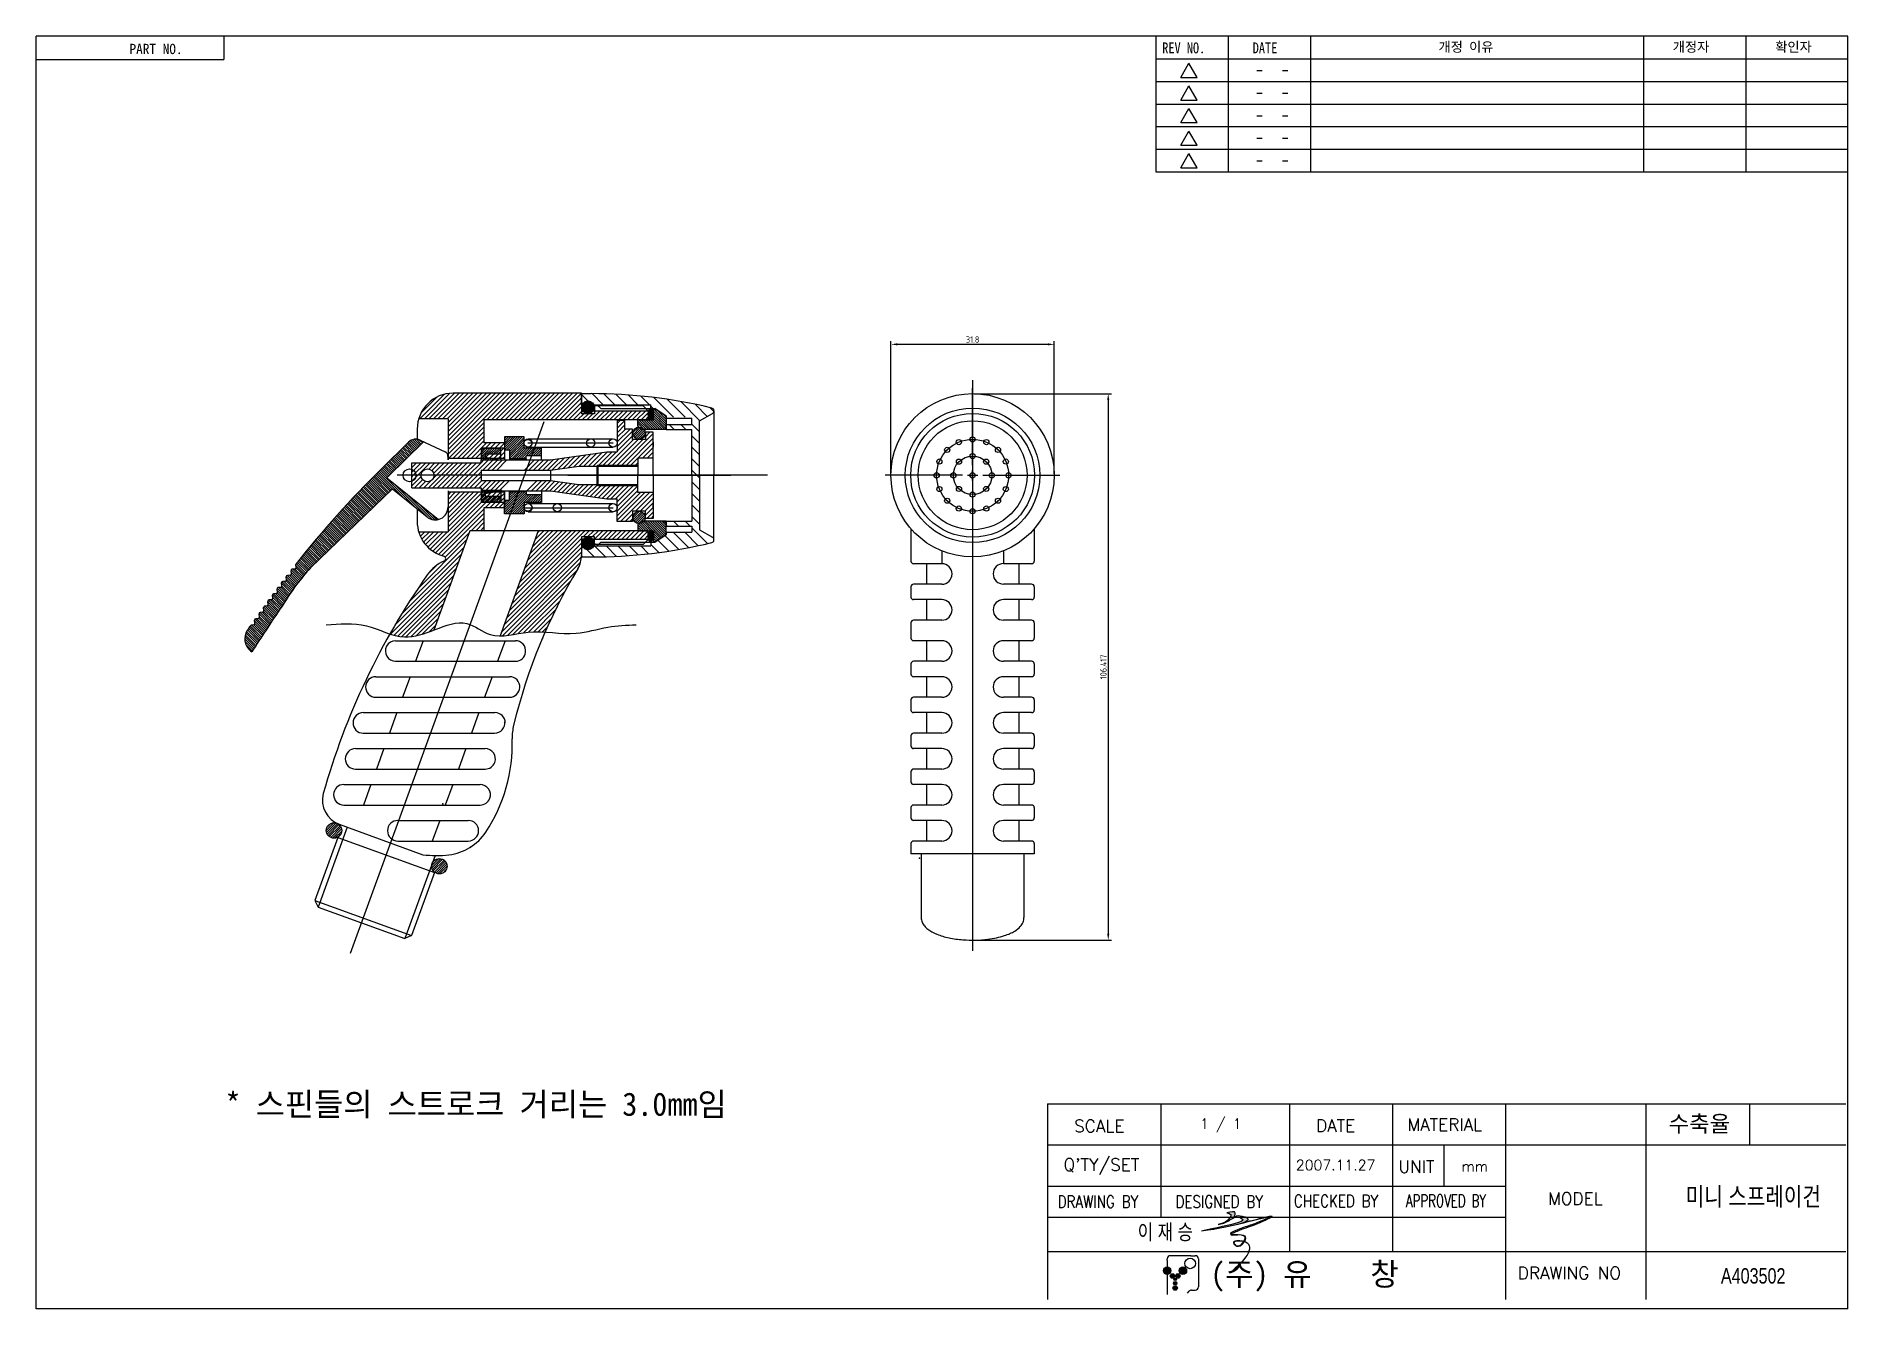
# Model space of a CAD drawing. Extents: x 838 to 1191, y 57 to 305.
import ezdxf

# ---------------------------------------------------------------- set-up
doc = ezdxf.new("R2010")
doc.units = 0
doc.layers.get('0').update_dxf_attribs({"color": 2, "linetype": 'CONTINUOUS'})
doc.layers.get('Defpoints').update_dxf_attribs({"linetype": 'CONTINUOUS'})
doc.layers.add('6', color=2, linetype='CONTINUOUS')
doc.layers.add('7', color=4, linetype='CONTINUOUS')
doc.styles.add('GHS', font='romans.shx')
doc.styles.add('romans', font='romans.shx', dxfattribs={"width": 0.8, "height": 3, "bigfont": 'whgtxt.shx'})
doc.styles.get("Standard").update_dxf_attribs({"font": 'ISOCP'})
doc.styles.add('STYLE1', font='GulimChe.ttf', dxfattribs={"height": 3})
doc.styles.add('STYLE3', font='GulimChe.ttf')
doc.styles.add('TXT', font='txt', dxfattribs={"height": 2})
doc.dimstyles.new('ISO-25', dxfattribs={"dimtxt": 2.5, "dimasz": 2.5, "dimexe": 1.25, "dimexo": 0.625, "dimtad": 1, "dimdec": 4, "dimdsep": 46, "dimlunit": 6, "dimtxsty": 'Standard', "dimcen": 2.5, "dimadec": 0, "dimazin": 0, "dimtfac": 1, "dimtdec": 4, "dimtmove": 0, "dimatfit": 3, "dimfxl": 1, "dimtolj": 1, "dimtzin": 0, "dimarcsym": 0})
pattern_1 = [(45, (-5.9449, -768.7555), (-0.2245064, 0.2245064), [])]

msp = doc.modelspace()

# ---------------------------------------------------------------- texts
at = {"style": 'STYLE3'}
for s, height, p in [('개정 이유', 1.89, (1111.23881, 301.5424)), ('개정자', 1.89, (1156.86197, 301.5424)), ('확인자', 1.89, (1176.82386, 301.5424)), ('* 스핀들의 스트로크 거리는 3.0mm임', 4.536, (875.0061, 94.34374))]:
    msp.add_text(s, height=height, dxfattribs=at).set_placement(p)
at = {"style": 'TXT', "width": 0.830485}
for s, p in [('REV NO.', (1057.43308, 301.2413)), ('DATE', (1075.05919, 301.2413))]:
    msp.add_text(s, height=2.119248, dxfattribs=at).set_placement(p)
at = {"insert": (861.48183, 302.07476), "char_height": 2, "width": 19.7331512, "attachment_point": 5, "style": 'STYLE1'}
msp.add_mtext('PART NO.', dxfattribs=at)
at = {"layer": '6'}
for s, height, style, p in [('SCALE', 2.4072, 'GHS', (1040.27795, 91.14173)), ('1 / 1', 2.006, 'GHS', (1064.79964, 91.80154)), ('DATE', 2.4072, 'GHS', (1087.39233, 91.2307)), ('MATERIAL', 2.4072, 'GHS', (1105.19307, 91.42406)), ('수축율', 3.185308, 'STYLE1', (1156.05948, 91.20047)), ("Q'TY/SET", 2.4072, 'GHS', (1038.21047, 83.62072)), ('2007.11.27', 2.006, 'GHS', (1083.46757, 83.75016)), ('UNIT', 2.4072, 'GHS', (1103.43434, 83.2564)), ('mm', 2.006, 'GHS', (1115.73119, 83.49587)), ('MODEL', 2.4072, 'GHS', (1132.58329, 77.01951)), ('(주) 유    창 ', 4.4240388, 'STYLE1', (1066.83679, 61.28666)), ('DRAWING NO', 2.4072, 'GHS', (1126.67784, 62.5111))]:
    msp.add_text(s, height=height, dxfattribs=dict(at, style=style)).set_placement(p)
at = {"layer": '6', "style": 'GHS'}
for s, width, p in [('DRAWING BY', 0.8, (1037.07019, 76.40876)), ('DESIGNED BY', 0.8, (1060.02945, 76.40877)), ('CHECKED BY', 0.8, (1083.06204, 76.54474)), ('APPROVED BY', 0.7, (1104.89237, 76.58169))]:
    msp.add_text(s, height=2.4072, dxfattribs=dict(at, width=width)).set_placement(p)
at = {"layer": '7', "attachment_point": 5, "style": 'romans'}
for s, insert, char_height, width in [('{\\fHYMyeongJo-Extra|b0|i0|c129|p18;\\C2;미니 스프레이건}', (1172.55105, 78.4296), 3.6, 30), ('{\\fHYMyeongJo-Extra|b0|i0|c129|p18;\\C2;이 재 승}', (1058.03707, 71.55324), 3, 25), ('{\\fHYMyeongJo-Extra|b0|i0|c129|p18;\\C2;A403502}', (1172.52779, 63.15222), 3, 25)]:
    msp.add_mtext(s, dxfattribs=dict(at, insert=insert, char_height=char_height, width=width))

# ---------------------------------------------------------------- blocks, each defined once
blk = doc.blocks.new('*D2')
at = {"color": 0, "lineweight": -2}
for p, q in [((1004.61, 219.38), (1004.61, 245.19)), ((1005.86, 244.57), (1035.16, 244.57)), ((1036.41, 219.38), (1036.41, 245.19))]:
    blk.add_line(p, q, dxfattribs=at)
at = {"color": 0}
for points in [[(1005.86, 244.77), (1005.86, 244.36), (1004.61, 244.57)], [(1035.16, 244.77), (1035.16, 244.36), (1036.41, 244.57)]]:
    blk.add_solid(points, dxfattribs=at)
at = {"layer": 'Defpoints', "color": 0}
for p in [(1036.41, 244.57), (1004.61, 219.06), (1036.41, 219.06)]:
    blk.add_point(p, dxfattribs=at)
at = {"color": 0, "insert": (1020.51, 245.5), "char_height": 1.25, "attachment_point": 5}
blk.add_mtext('\\A1;31.8', dxfattribs=at)
blk = doc.blocks.new('A$C1EE47517')
at = {"linetype": 'Continuous'}
for p, q in [((3.05, 1.9), (3.05, 4.1)), ((3.05, 4.1), (3.35, 4.1)), ((3.05, 4.1), (3.35, 4.1)), ((3.05, 1.9), (3.05, 4.1)), ((3.35, 4.1), (5.55, 2.6)), ((3.35, 4.1), (5.55, 2.6)), ((0, 0.7), (0, 1.9)), ((0, 1.9), (3.05, 1.9)), ((0, 1.9), (3.05, 1.9)), ((0.7, 0), (0, 0.7)), ((5.55, 2.6), (5.55, 0)), ((5.55, 2.6), (5.55, 0)), ((5.55, 0), (0.7, 0))]:
    blk.add_line(p, q, dxfattribs=at)
blk = doc.blocks.new('*D1')
at = {"color": 0, "lineweight": -2}
for p, q in [((1020.82, 234.96), (1047.55, 234.96)), ((1046.92, 233.71), (1046.92, 129.8)), ((1020.81, 128.55), (1047.55, 128.55))]:
    blk.add_line(p, q, dxfattribs=at)
at = {"color": 0}
for points in [[(1046.71, 233.71), (1047.13, 233.71), (1046.92, 234.96)], [(1046.71, 129.8), (1047.13, 129.8), (1046.92, 128.55)]]:
    blk.add_solid(points, dxfattribs=at)
at = {"layer": 'Defpoints', "color": 0}
for p in [(1020.51, 234.96), (1020.5, 128.55), (1046.92, 128.55)]:
    blk.add_point(p, dxfattribs=at)
at = {"color": 0, "insert": (1045.98, 181.75), "char_height": 1.25, "attachment_point": 5, "rotation": 90}
blk.add_mtext('\\A1;106.417', dxfattribs=at)

# ---------------------------------------------------------------- dimensions: what is measured, and where the dimension line sits
dim = msp.add_linear_dim(base=(1036.40763, 244.56591), p1=(1004.60763, 219.06325), p2=(1036.40763, 219.06325), dimstyle='ISO-25', override={"dimscale": 0.5, "dimcen": -2, "dimtix": 1})
dim.commit()
dim.dimension.update_dxf_attribs({"geometry": '*D2', "text_midpoint": (1020.50763, 245.50341)})
dim = msp.add_linear_dim(base=(1046.92163, 128.54625), p1=(1020.50763, 234.96325), p2=(1020.50248, 128.54625), angle=90, dimstyle='ISO-25', override={"dimscale": 0.5, "dimcen": -2, "dimtix": 1})
dim.commit()
dim.dimension.update_dxf_attribs({"geometry": '*D1', "text_midpoint": (1045.98413, 181.75475)})

# ---------------------------------------------------------------- hatches: boundary and pattern name
h = msp.add_hatch()
h.set_pattern_fill('ANSI31', color=256, scale=5, style=0)
h.set_pattern_definition([(45, (-466.68055, -1931.7047), (-0.44194174, 0.44194174), [])])
h.paths.add_polyline_path([(957.3418, 229.86325), (957.3418, 231.56325), (946.8418, 231.56325), (946.8418, 231.06325), (944.3418, 231.06325), (944.3418, 235.06325), (919.3418, 235.06325, 0.331679267), (912.63359, 230.06325), (918.3418, 230.06325), (918.3418, 222.36325), (929.3418, 222.36325), (929.3418, 225.36325), (925.3418, 225.36325), (925.3418, 229.86325)])
edge = h.paths.add_edge_path()
edge.add_line((922.62066, 208.26325), (925.3418, 208.26325))
edge.add_line((925.3418, 208.26325), (925.3418, 212.76325))
edge.add_line((925.3418, 212.76325), (929.3418, 212.76325))
edge.add_line((929.3418, 212.76325), (929.3418, 215.76325))
edge.add_line((929.3418, 215.76325), (918.3444, 215.76325))
edge.add_line((918.3444, 215.76325), (918.34801, 212.89632))
edge.add_arc((915.84801, 212.89317), 2.5, -4.0416365, 0.0722357, ccw=False)
edge.add_line((918.3418, 212.71697), (918.3418, 208.06325))
edge.add_line((918.3418, 208.06325), (912.63359, 208.06325))
edge.add_arc((919.3418, 210.06325), 7, 196.6015496, 254.8769637)
edge.add_arc((917.3851, 202.82299), 0.5, -65.910747, 74.8769637, ccw=False)
edge.add_arc((920.85445, 195.06325), 8, 114.089253, 144.8515192)
edge.add_arc((1028.78596, 119.07121), 140, 144.8515192, 150.4220343)
edge.add_spline(control_points=[(907.03008, 188.17625), (907.97372, 187.86692), (910.78534, 187.16128), (913.63426, 188.16898), (915.58088, 188.92162)], knot_values=[12.622246442, 12.622246442, 12.622246442, 12.622246442, 15.586527392, 21.473886584, 21.473886584, 21.473886584, 21.473886584], degree=3, periodic=0)
edge.add_line((915.58088, 188.92162), (922.62066, 208.26325))
edge = h.paths.add_edge_path()
edge.add_spline(control_points=[(928.47351, 187.79626), (930.24753, 187.79916), (933.24525, 188.69441), (936.17113, 188.62199), (937.25793, 188.55146)], knot_values=[35.050261881, 35.050261881, 35.050261881, 35.050261881, 40.477420408, 43.722851468, 43.722851468, 43.722851468, 43.722851468], degree=3, periodic=0)
edge.add_arc((1037.61819, 144.49339), 109.60518, 149.039412, 156.2985645, ccw=False)
edge.add_arc((939.3418, 203.45183), 5, 329.039412, 360)
edge.add_line((944.3418, 203.45183), (944.3418, 207.06325))
edge.add_line((944.3418, 207.06325), (946.8418, 207.06325))
edge.add_line((946.8418, 207.06325), (946.8418, 206.56325))
edge.add_line((946.8418, 206.56325), (957.3418, 206.56325))
edge.add_line((957.3418, 206.56325), (957.3418, 208.26325))
edge.add_line((957.3418, 208.26325), (935.92289, 208.26325))
edge.add_line((935.92289, 208.26325), (928.47351, 187.79626))
h = msp.add_hatch()
h.set_pattern_fill('ANSI31', color=256, scale=0.5, angle=90, style=0)
h.set_pattern_definition([(135, (622.5974, -56.352), (-1.122532, -1.122532), [])])
h.paths.add_polyline_path([(947.3418, 234.95711), (947.3418, 232.81325), (957.8418, 232.81325), (957.8418, 232.06325), (958.6418, 232.06325), (960.8418, 230.56325), (960.8418, 230.36325), (965.8418, 230.36325), (965.8418, 228.96325), (960.8418, 228.96325), (960.8418, 227.96325), (965.8418, 227.96325), (965.8418, 219.06325), (967.3418, 219.06325), (967.3418, 229.66325), (969.85437, 231.11389, 0.677224235), (969.70185, 232.17052, 0.056512468)])
h.paths.add_polyline_path([(947.3418, 234.95711, 0.002769935), (946.23385, 234.96325), (944.3418, 234.96325), (944.3418, 233.96325), (945.1418, 233.96325), (945.1418, 232.81325), (947.3418, 232.81325)])
h.paths.add_polyline_path([(945.1418, 233.96325), (944.3418, 233.96325), (944.3418, 232.81325), (945.1418, 232.81325)])
h.paths.add_polyline_path([(967.3418, 219.06325), (965.8418, 219.06325), (965.8418, 210.16325), (960.8418, 210.16325), (960.8418, 209.16325), (965.8418, 209.16325), (965.8418, 207.96325), (960.8418, 207.96325), (960.8418, 207.56325), (958.6418, 206.06325), (957.8418, 206.06325), (957.8418, 205.31325), (947.3418, 205.31325), (947.3418, 203.16939, 0.056512468), (969.70185, 205.95598, 0.677224235), (969.85437, 207.01262), (967.3418, 208.46325)])
h.paths.add_polyline_path([(947.3418, 205.31325), (945.1418, 205.31325), (945.1418, 204.16325), (944.3418, 204.16325), (944.3418, 203.16325), (946.23385, 203.16325, 0.002769935), (947.3418, 203.16939)])
h.paths.add_polyline_path([(945.1418, 205.31325), (944.3418, 205.31325), (944.3418, 204.16325), (945.1418, 204.16325)], flags=16)
h = msp.add_hatch()
h.set_pattern_fill('ANSI31', color=256, style=0)
h.set_pattern_definition([(45, (-466.68055, -1931.70472), (-0.0883883476, 0.0883883476), [])])
h.paths.add_polyline_path([(946.8418, 232.31325, 1), (944.3418, 232.31325, 1)])
h = msp.add_hatch()
h.set_pattern_fill('ANSI31', color=256, scale=0.1, angle=90, style=0)
h.set_pattern_definition([(135, (-305.10816, -1266.4466), (-0.224506403, -0.224506403), [])])
h.paths.add_polyline_path([(960.8418, 230.56325), (958.6418, 232.06325), (958.3418, 232.06325), (958.3418, 229.86325), (955.29631, 229.86325), (955.29631, 228.66325), (955.49731, 228.46225, -0.252365145), (956.52099, 227.96325), (960.8418, 227.96325)])
h.paths.add_polyline_path([(958.3418, 208.26325), (958.3418, 206.06325), (958.6418, 206.06325), (960.8418, 207.56325), (960.8418, 210.16325), (956.52099, 210.16325, -0.252365145), (955.49731, 209.66425), (955.29631, 209.46325), (955.29631, 208.26325)])
h = msp.add_hatch()
h.set_pattern_fill('ANSI31', color=256, scale=0.1, style=0)
h.set_pattern_definition([(45, (-466.680554, -1424.754878), (-0.008838834765, 0.008838834765), [])])
edge = h.paths.add_edge_path()
edge.add_ellipse((957.8418, 230.96325), major_axis=(0, -1.1), ratio=0.454545455, start_angle=0, end_angle=360)
h = msp.add_hatch()
h.set_pattern_fill('ANSI31', color=256, scale=0.1, angle=90, style=0)
h.set_pattern_definition([(135, (658.84325, -110.1147), (-0.2245064, -0.2245064), [])])
edge = h.paths.add_edge_path()
edge.add_line((907.53769, 216.40584), (914.27471, 210.95031))
edge.add_arc((915.84801, 212.89317), 2.5, 231, 284.1301024)
edge.add_line((916.45832, 210.46881), (906.44342, 218.57872))
edge.add_arc((1047.68797, 75.57181), 201, 134.5344343, 134.6447689, ccw=False)
edge.add_line((906.71907, 218.85045), (913.58148, 225.60223))
edge.add_line((913.58148, 225.60223), (912.90201, 225.91803))
edge.add_arc((912.05905, 224.10436), 2, 65.0722357, 134.5344343)
edge.add_line((910.65638, 225.53001), (905.31639, 220.27611))
edge.add_arc((1047.68797, 75.57181), 203, 134.5344343, 141.5327323)
edge.add_arc((888.94208, 201.69598), 0.25, 141.5327323, 186)
edge.add_line((888.69345, 201.66985), (888.75438, 201.09018))
edge.add_arc((888.50575, 201.06405), 0.25, -84.0000002, 6, ccw=False)
edge.add_line((888.53188, 200.81542), (887.99201, 200.75868))
edge.add_arc((888.01814, 200.51005), 0.25, 96, 186)
edge.add_line((887.76951, 200.48391), (887.82998, 199.9086))
edge.add_arc((887.58135, 199.88247), 0.25, -84.0000002, 6, ccw=False)
edge.add_line((887.60748, 199.63384), (887.07544, 199.57792))
edge.add_arc((887.10157, 199.32929), 0.25, 96, 186)
edge.add_line((886.85294, 199.30316), (886.91423, 198.72003))
edge.add_arc((886.6656, 198.69389), 0.25, -84.0000002, 6, ccw=False)
edge.add_line((886.69173, 198.44526), (886.16751, 198.39017))
edge.add_arc((886.19364, 198.14153), 0.25, 96, 186)
edge.add_line((885.94501, 198.1154), (886.00712, 197.52445))
edge.add_arc((885.75849, 197.49831), 0.25, -84.0000002, 6, ccw=False)
edge.add_line((885.78463, 197.24968), (885.26823, 197.19541))
edge.add_arc((885.29437, 196.94678), 0.25, 96, 186)
edge.add_line((885.04574, 196.92065), (885.10867, 196.32186))
edge.add_arc((884.86004, 196.29573), 0.25, -84.0000002, 6, ccw=False)
edge.add_line((884.88617, 196.0471), (884.37762, 195.99365))
edge.add_arc((884.40375, 195.74501), 0.25, 96, 186)
edge.add_line((884.15512, 195.71888), (884.21888, 195.11226))
edge.add_arc((883.97025, 195.08613), 0.25, -84.0000002, 6, ccw=False)
edge.add_line((883.99638, 194.8375), (883.49567, 194.78487))
edge.add_arc((883.52181, 194.53624), 0.25, 96, 186)
edge.add_line((883.27318, 194.51011), (883.33776, 193.89564))
edge.add_arc((883.08913, 193.8695), 0.25, -84.0000002, 6, ccw=False)
edge.add_line((883.11526, 193.62087), (882.62241, 193.56907))
edge.add_arc((882.64854, 193.32044), 0.25, 96, 186)
edge.add_line((882.39991, 193.29431), (882.46532, 192.67199))
edge.add_arc((882.21669, 192.64585), 0.25, -84.0000002, 6, ccw=False)
edge.add_line((882.24282, 192.39722), (881.75783, 192.34625))
edge.add_arc((881.78396, 192.09762), 0.25, 96, 186)
edge.add_line((881.53533, 192.07149), (881.60157, 191.4413))
edge.add_arc((881.35294, 191.41517), 0.25, -84.0000002, 6, ccw=False)
edge.add_line((881.37907, 191.16653), (880.90196, 191.11639))
edge.add_arc((880.92809, 190.86776), 0.25, 96, 186)
edge.add_line((880.67946, 190.84163), (880.74653, 190.20356))
edge.add_arc((880.49789, 190.17743), 0.25, -84, 6, ccw=False)
edge.add_line((880.52403, 189.9288), (880.03559, 189.87746))
edge.add_arc((880.06172, 189.62883), 0.25, 96, 145.767666)
edge.add_arc((1047.68797, 75.57181), 203, 145.767666, 146.0631767)
edge.add_line((879.26827, 188.90233), (879.23942, 188.85864))
edge.add_arc((881.75723, 187.22749), 3, 147.0631767, 231)
edge.add_line((879.86927, 184.89606), (880.13473, 184.68109))
edge.add_spline(control_points=[(880.13473, 184.68109), (881.05042, 186.1052), (882.84655, 188.89857), (885.81421, 193.25105), (888.46109, 197.46488), (890.64887, 199.98857), (891.55797, 201.03725)], knot_values=[0, 0, 0, 0, 5.078515851, 9.961485219, 15.81059613, 19.969151939, 19.969151939, 19.969151939, 19.969151939], degree=3, periodic=0)
edge.add_line((891.55797, 201.03725), (907.53769, 216.40584))
h = msp.add_hatch()
h.set_pattern_fill('ANSI31', color=256, scale=0.1, style=0)
h.set_pattern_definition(pattern_1)
h.paths.add_polyline_path([(933.1418, 224.36325), (933.1418, 226.56325), (929.3418, 226.56325), (929.3418, 223.96325), (930.3418, 223.96325), (930.3418, 222.26325), (933.5418, 222.26325), (933.5418, 222.86325), (936.5418, 222.86325), (936.5418, 224.36325)])
h.paths.add_polyline_path([(930.3418, 214.16325), (929.3418, 214.16325), (929.3418, 212.76325), (929.3418, 211.56325), (933.1418, 211.56325), (933.1418, 213.76325), (936.5418, 213.76325), (936.5418, 215.26325), (933.5418, 215.26325), (933.5418, 215.86325), (930.3418, 215.86325)])
h = msp.add_hatch()
h.set_pattern_fill('ANSI31', color=256, scale=0.1, style=0)
h.set_pattern_definition([(45, (-305.10816, -1266.4466), (-0.224506403, 0.224506403), [])])
h.paths.add_polyline_path([(955.49731, 228.46225, 0.402300598), (954.34631, 227.26325, 1), (956.74631, 227.26325, 0.156977317), (956.52099, 227.96325), (955.99631, 227.96325)])
h.paths.add_polyline_path([(955.49731, 209.66425), (955.99631, 210.16325), (956.52099, 210.16325, 0.156977317), (956.74631, 210.86325, 1), (954.34631, 210.86325, 0.402300598)])
h = msp.add_hatch()
h.set_pattern_fill('ANSI31', color=256, scale=0.1, style=0)
h.set_pattern_definition(pattern_1)
h.paths.add_polyline_path([(925.6418, 222.58825), (925.6418, 223.16325), (928.6418, 223.16325), (928.6418, 224.31325), (924.8418, 224.31325), (924.8418, 222.01325), (928.8418, 222.01325)])
h = msp.add_hatch()
h.set_pattern_fill('ANSI31', color=256, scale=0.1, style=0)
h.set_pattern_definition(pattern_1)
h.paths.add_polyline_path([(928.8418, 216.11325), (924.8418, 216.11325), (924.8418, 213.81325), (928.6418, 213.81325), (928.6418, 214.96325), (925.6418, 214.96325), (925.6418, 215.53825)])
h = msp.add_hatch()
h.set_pattern_fill('ANSI31', color=256, scale=0.1, style=0)
h.set_pattern_definition([(315, (-466.680554, 1862.881381), (-0.008838834765, -0.008838834765), [])])
edge = h.paths.add_edge_path()
edge.add_ellipse((957.8418, 207.16325), major_axis=(0, 1.1), ratio=0.454545455, start_angle=180, end_angle=360, ccw=False)
edge.add_ellipse((957.8418, 207.16325), major_axis=(0, 1.1), ratio=0.454545455, start_angle=90, end_angle=180, ccw=False)
edge.add_ellipse((957.8418, 207.16325), major_axis=(0, 1.1), ratio=0.454545455, start_angle=0, end_angle=90, ccw=False)
h = msp.add_hatch()
h.set_pattern_fill('ANSI31', color=256, style=0)
h.set_pattern_definition([(315, (-466.68055, 2369.83122), (-0.0883883476, -0.0883883476), [])])
h.paths.add_polyline_path([(946.8418, 205.81325, 1), (944.3418, 205.81325, 1)])
h = msp.add_hatch()
h.set_pattern_fill('ANSI31', color=256, scale=0.1, style=0)
h.set_pattern_definition([(45, (658.84325, -110.1147), (-0.2245064, 0.2245064), [])])
h.paths.add_polyline_path([(897.63842, 149.89609, 1), (894.63842, 149.89609, 1)])
h.paths.add_polyline_path([(915.27214, 143.48533), (915.24849, 143.42037, 0.081685948), (915.16948, 142.93995, 1), (918.16948, 142.93995, 0.829328697)])
h = msp.add_hatch(color=256)
edge = h.paths.add_edge_path()
edge.add_spline(control_points=[(1071.1667, 74.41909), (1071.30614, 74.54199), (1071.55113, 74.82973), (1071.86327, 75.89181), (1070.81848, 75.62483), (1070.04174, 75.42634)], knot_values=[3.128404955, 3.128404955, 3.128404955, 3.128404955, 3.686072475, 4.243593974, 5.859180934, 5.859180934, 5.859180934, 5.859180934], degree=3, periodic=0)
edge.add_spline(control_points=[(1070.04174, 75.42634), (1070.35955, 75.34849), (1071.18694, 75.14581), (1069.93011, 73.53562), (1068.92918, 73.3264), (1068.32334, 73.19977)], knot_values=[0, 0, 0, 0, 1.609757931, 4.190936317, 8.149120461, 8.149120461, 8.149120461, 8.149120461], degree=3, periodic=0)
edge.add_spline(control_points=[(1068.32334, 73.19977), (1068.69258, 73.25443), (1069.47537, 73.37032), (1070.30792, 73.86485), (1070.82345, 74.1621), (1070.96636, 74.26246)], knot_values=[0, 0, 0, 0, 1.108821261, 2.350652349, 2.873885415, 2.873885415, 2.873885415, 2.873885415], degree=3, periodic=0)
edge.add_spline(control_points=[(1070.96636, 74.26246), (1071.31394, 74.45806), (1071.97265, 74.82874), (1074.01028, 73.90589), (1068.6418, 72.60827), (1066.52155, 72.1878), (1065.05261, 71.89649)], knot_values=[0, 0, 0, 0, 2.361266222, 4.474993937, 9.625557085, 21.24184276, 21.24184276, 21.24184276, 21.24184276], degree=3, periodic=0)
edge.add_spline(control_points=[(1065.05261, 71.89649), (1066.21493, 72.03179), (1067.97122, 72.23623), (1071.80957, 73.06732), (1072.77612, 73.3749)], knot_values=[5.536748458, 5.536748458, 5.536748458, 5.536748458, 9.987912207, 12.262566565, 12.262566565, 12.262566565, 12.262566565], degree=3, periodic=0)
edge.add_spline(control_points=[(1072.77612, 73.3749), (1073.87961, 73.72606), (1074.6993, 74.19704), (1073.08958, 74.82152), (1072.07213, 75.05758), (1071.40557, 74.58754), (1071.1667, 74.41909)], knot_values=[0, 0, 0, 0, 2.596905872, 3.170901038, 4.688913634, 5.536748458, 5.536748458, 5.536748458, 5.536748458], degree=3, periodic=0)
edge = h.paths.add_edge_path()
edge.add_spline(control_points=[(1070.98412, 71.40737), (1071.3253, 71.55418), (1072.74624, 72.16559), (1075.11945, 72.96749), (1076.97372, 73.67646), (1079.64364, 75.08118), (1075.86578, 74.25639), (1074.39943, 73.82821), (1073.38025, 73.52839)], knot_values=[0.082620276, 0.082620276, 0.082620276, 0.082620276, 1.204221145, 4.753759864, 7.05319131, 8.640971121, 10.285709876, 14.222664311, 14.222664311, 14.222664311, 14.222664311], degree=3, periodic=0)
edge.add_spline(control_points=[(1073.38025, 73.52839), (1076.23376, 74.25267), (1080.09348, 75.21026), (1075.63979, 73.36925), (1074.10367, 72.86838), (1073.26458, 72.59479)], knot_values=[0.363946743, 0.363946743, 0.363946743, 0.363946743, 5.539462222, 7.941034237, 10.832041929, 10.832041929, 10.832041929, 10.832041929], degree=3, periodic=0)
edge.add_spline(control_points=[(1073.26458, 72.59479), (1071.39312, 71.93777), (1070.36692, 71.41308), (1070.84214, 71.27013)], knot_values=[6.40602649, 6.40602649, 6.40602649, 6.40602649, 14.714326989, 14.714326989, 14.714326989, 14.714326989], degree=3, periodic=0)
edge.add_spline(control_points=[(1070.84214, 71.27013), (1070.86743, 71.30931), (1070.91568, 71.35536), (1070.98412, 71.40737)], knot_values=[39.597323045, 39.597323045, 39.597323045, 39.597323045, 40.473385594, 40.473385594, 40.473385594, 40.473385594], degree=3, periodic=0)
edge = h.paths.add_edge_path()
edge.add_spline(control_points=[(1072.8029, 71.18607), (1072.23099, 71.23878), (1070.97313, 71.04143), (1070.77825, 71.17115), (1070.84214, 71.27013)], knot_values=[40.473385594, 40.473385594, 40.473385594, 40.473385594, 43.475324983, 45.688806931, 45.688806931, 45.688806931, 45.688806931], degree=3, periodic=0)
edge.add_spline(control_points=[(1072.8029, 71.18607), (1071.81347, 71.25843), (1071.6602, 71.23217), (1071.07435, 71.22258), (1070.8818, 71.2582), (1070.84214, 71.27013)], knot_values=[14.714326989, 14.714326989, 14.714326989, 14.714326989, 16.477405365, 18.448002958, 19.141348925, 19.141348925, 19.141348925, 19.141348925], degree=3, periodic=0)
edge = h.paths.add_edge_path()
edge.add_spline(control_points=[(1073.04661, 69.98584), (1072.26762, 70.16251), (1070.79222, 70.14967), (1072.18272, 68.39034), (1073.13237, 69.27302), (1073.43651, 69.87379)], knot_values=[49.434632255, 49.434632255, 49.434632255, 49.434632255, 53.641468013, 55.395962263, 58.555510574, 58.555510574, 58.555510574, 58.555510574], degree=3, periodic=0)
edge.add_spline(control_points=[(1073.43651, 69.87379), (1073.38637, 69.89177), (1073.33419, 69.90885), (1073.27993, 69.92501)], knot_values=[58.993697677, 58.993697677, 58.993697677, 58.993697677, 59.314915644, 59.314915644, 59.314915644, 59.314915644], degree=3, periodic=0)
edge.add_spline(control_points=[(1073.27993, 69.92501), (1073.18736, 69.77204), (1072.85402, 69.30086), (1072.38989, 68.79555), (1071.69378, 69.0846), (1071.1073, 70.06737), (1072.22252, 70.02049), (1073.04661, 69.98584)], knot_values=[1.778108152, 1.778108152, 1.778108152, 1.778108152, 2.213503459, 3.123459335, 3.668228382, 4.249160599, 5.893491437, 5.893491437, 5.893491437, 5.893491437], degree=3, periodic=0)
edge = h.paths.add_edge_path()
edge.add_spline(control_points=[(1073.43651, 69.87379), (1073.6105, 70.21749), (1073.76323, 70.95229), (1073.17216, 71.15204), (1072.8029, 71.18607)], knot_values=[45.688806931, 45.688806931, 45.688806931, 45.688806931, 47.496368454, 49.434632255, 49.434632255, 49.434632255, 49.434632255], degree=3, periodic=0)
edge.add_spline(control_points=[(1072.8029, 71.18607), (1073.07126, 71.11058), (1073.73082, 70.92507), (1073.50416, 70.29554), (1073.27993, 69.92501)], knot_values=[0, 0, 0, 0, 0.723490129, 1.778108152, 1.778108152, 1.778108152, 1.778108152], degree=3, periodic=0)
edge.add_spline(control_points=[(1073.27993, 69.92501), (1073.33419, 69.90885), (1073.38637, 69.89177), (1073.43651, 69.87379)], knot_values=[58.993697677, 58.993697677, 58.993697677, 58.993697677, 59.314915644, 59.314915644, 59.314915644, 59.314915644], degree=3, periodic=0)

# ---------------------------------------------------------------- linework, layer by layer
for p, q in [((1190.94655, 304.56536), (838.14655, 304.56536)), ((838.14655, 56.76536), (838.14655, 304.56536)), ((874.65846, 304.56536), (874.65846, 300.06536)), ((1056.21407, 304.56536), (1056.21407, 278.16536)), ((1070.35027, 278.16536), (1070.35027, 304.56536)), ((1086.38432, 278.16536), (1086.38432, 304.56536)), ((1151.21407, 278.16536), (1151.21407, 304.56536)), ((1171.17596, 278.16536), (1171.17596, 304.56536)), ((1190.94655, 56.76536), (1190.94655, 304.56536)), ((838.14655, 300.06536), (874.65846, 300.06536)), ((1056.21407, 300.16536), (1190.94655, 300.16536)), ((1061.03589, 296.538), (1062.63589, 299.30928)), ((1061.03589, 296.538), (1064.23589, 296.538)), ((1064.23589, 296.538), (1062.63589, 299.30928)), ((1075.88432, 297.88494), (1076.88432, 297.88494)), ((1080.88432, 297.88494), (1081.88432, 297.88494)), ((1056.21407, 295.76536), (1190.94655, 295.76536)), ((1061.03589, 292.138), (1062.63589, 294.90928)), ((1064.23589, 292.138), (1062.63589, 294.90928)), ((1075.88432, 293.48494), (1076.88432, 293.48494)), ((1080.88432, 293.48494), (1081.88432, 293.48494)), ((1056.21407, 291.36536), (1190.94655, 291.36536)), ((1061.03589, 292.138), (1064.23589, 292.138)), ((1061.03589, 287.738), (1062.63589, 290.50928)), ((1064.23589, 287.738), (1062.63589, 290.50928)), ((1056.21407, 286.96536), (1190.94655, 286.96536)), ((1061.03589, 287.738), (1064.23589, 287.738)), ((1061.03589, 283.338), (1062.63589, 286.10928)), ((1064.23589, 283.338), (1062.63589, 286.10928)), ((1075.88432, 289.08494), (1076.88432, 289.08494)), ((1080.88432, 289.08494), (1081.88432, 289.08494)), ((1056.21407, 282.56536), (1190.94655, 282.56536)), ((1061.03589, 283.338), (1064.23589, 283.338)), ((1075.88432, 284.68494), (1076.88432, 284.68494)), ((1080.88432, 284.68494), (1081.88432, 284.68494)), ((1061.03589, 278.938), (1062.63589, 281.70928)), ((1061.03589, 278.938), (1064.23589, 278.938)), ((1064.23589, 278.938), (1062.63589, 281.70928)), ((1075.88432, 280.28494), (1076.88432, 280.28494)), ((1080.88432, 280.28494), (1081.88432, 280.28494)), ((1056.21407, 278.16536), (1190.94655, 278.16536)), ((1020.50763, 237.6072), (1020.50763, 126.44914)), ((944.3418, 235.06325), (919.3418, 235.06325)), ((944.3418, 235.06325), (944.3418, 233.06325)), ((944.3418, 235.06325), (944.3418, 231.06325)), ((944.3418, 232.81325), (944.3418, 234.96325)), ((944.3418, 234.96325), (946.23385, 234.96325)), ((1020.50763, 221.06325), (1020.50763, 236.06325)), ((937.00315, 229.50504), (899.29973, 125.91574)), ((918.3418, 230.06325), (912.63359, 230.06325)), ((918.3418, 230.06325), (918.3418, 222.06325)), ((957.3418, 229.86325), (925.3418, 229.86325)), ((925.3418, 229.86325), (925.3418, 225.36325)), ((944.3418, 232.81325), (957.8418, 232.81325)), ((946.8418, 231.06325), (944.3418, 231.06325)), ((956.3418, 232.56325), (946.8418, 232.56325)), ((946.8418, 232.56325), (946.8418, 231.06325)), ((957.3418, 231.56325), (946.8418, 231.56325)), ((948.0918, 232.06325), (947.3418, 232.81325)), ((948.0918, 232.06325), (958.6418, 232.06325)), ((951.29631, 229.16369), (951.94587, 229.81325)), ((951.29631, 229.81325), (952.79631, 229.81325)), ((951.29631, 229.81325), (952.79631, 229.81325)), ((951.29631, 229.81325), (951.29631, 223.66325)), ((951.29631, 228.26567), (952.79631, 229.76567)), ((952.79631, 228.06325), (952.79631, 229.81325)), ((952.79631, 228.06325), (952.79631, 229.81325)), ((952.79631, 228.06325), (952.79631, 229.81325)), ((956.3418, 232.56325), (957.3418, 231.56325)), ((957.3418, 231.56325), (957.3418, 229.86325)), ((957.8418, 232.06325), (957.8418, 232.81325)), ((960.8418, 230.56325), (958.6418, 232.06325)), ((960.8418, 230.16325), (960.8418, 230.56325)), ((960.8418, 230.16325), (965.8418, 230.16325)), ((965.8418, 228.96325), (965.8418, 230.16325)), ((967.3418, 229.66325), (969.85437, 231.11389)), ((967.3418, 219.06325), (967.3418, 229.66325)), ((970.1418, 231.61172), (970.1418, 219.06325)), ((912.3418, 228.06325), (912.3418, 226.08427)), ((912.90201, 225.91803), (917.75706, 223.66153)), ((929.3418, 226.56325), (929.3418, 222.06325)), ((933.1418, 226.56325), (929.3418, 226.56325)), ((933.1418, 224.36325), (933.1418, 226.56325)), ((933.9418, 226.16325), (950.49631, 226.16325)), ((949.48205, 221.06325), (954.48205, 226.06325)), ((950.38007, 221.06325), (955.38007, 226.06325)), ((951.2781, 221.06325), (956.2781, 226.06325)), ((951.29631, 227.36764), (952.79631, 228.86764)), ((951.29631, 225.57159), (953.78797, 228.06325)), ((951.29631, 226.46962), (952.88995, 228.06325)), ((951.29631, 224.67356), (954.29631, 227.67356)), ((951.29631, 223.77554), (954.29631, 226.77554)), ((952.17612, 221.06325), (958.29631, 227.18344)), ((954.29631, 228.06325), (952.79631, 228.06325)), ((953.07415, 221.06325), (958.29631, 226.28541)), ((954.29631, 226.06325), (954.29631, 228.06325)), ((956.79631, 226.06325), (954.29631, 226.06325)), ((956.79631, 226.58146), (957.6781, 227.46325)), ((958.29631, 227.46325), (956.79631, 227.46325)), ((956.79631, 227.46325), (956.79631, 226.06325)), ((958.29631, 219.06325), (958.29631, 227.46325)), ((960.8418, 227.96325), (960.8418, 228.96325)), ((960.8418, 227.96325), (960.8418, 228.96325)), ((960.8418, 228.96325), (965.8418, 228.96325)), ((960.8418, 227.96325), (965.8418, 227.96325)), ((965.8418, 219.06325), (965.8418, 227.96325)), ((910.65638, 225.53001), (905.31639, 220.27611)), ((913.58148, 225.60223), (906.71907, 218.85045)), ((918.33558, 222.75596), (918.33645, 222.06325)), ((918.33558, 222.75596), (918.33645, 222.06325)), ((929.3418, 222.36325), (918.3418, 222.36325)), ((924.8418, 224.36325), (924.8418, 222.36325)), ((929.3418, 224.36325), (924.8418, 224.36325)), ((924.8418, 222.06325), (924.8418, 224.31325)), ((928.6418, 224.31325), (924.8418, 224.31325)), ((929.3418, 225.36325), (925.3418, 225.36325)), ((925.6418, 223.16325), (925.6418, 222.58825)), ((928.6418, 223.16325), (925.6418, 223.16325)), ((925.6418, 222.58825), (928.8418, 222.01325)), ((929.3418, 222.36325), (926.89397, 222.36325)), ((928.6418, 222.04919), (928.6418, 224.31325)), ((929.3418, 225.36325), (929.3418, 222.06325)), ((930.3418, 223.96325), (929.3418, 223.96325)), ((930.3418, 223.96325), (930.3418, 222.26325)), ((936.5418, 224.36325), (933.1418, 224.36325)), ((933.5418, 222.26325), (933.5418, 222.86325)), ((936.5418, 222.86325), (933.5418, 222.86325)), ((933.90121, 225.36325), (950.49631, 225.36325)), ((933.9418, 224.56325), (950.49631, 224.56325)), ((936.5418, 222.06325), (936.5418, 224.36325)), ((937.70574, 220.06325), (939.94564, 222.30315)), ((938.29631, 222.06325), (949.29631, 223.66325)), ((938.6561, 220.11558), (940.99652, 222.45601)), ((939.70698, 220.26844), (942.04741, 222.60887)), ((940.75786, 220.4213), (943.09829, 222.76172)), ((941.80874, 220.57415), (944.14917, 222.91458)), ((942.85962, 220.72701), (945.20005, 223.06743)), ((943.89389, 220.86325), (946.25093, 223.22029)), ((944.79192, 220.86325), (947.30181, 223.37314)), ((945.68995, 220.86325), (948.35269, 223.526)), ((946.58797, 220.86325), (949.38797, 223.66325)), ((947.686, 221.06325), (950.286, 223.66325)), ((948.58402, 221.06325), (951.18402, 223.66325)), ((949.29631, 223.66325), (951.29631, 223.66325)), ((953.97218, 221.06325), (955.29631, 222.38739)), ((958.29631, 222.41325), (955.29631, 222.41325)), ((955.29631, 222.41325), (955.29631, 219.06325)), ((955.32218, 222.41325), (958.29631, 225.38739)), ((956.2202, 222.41325), (958.29631, 224.48936)), ((957.11823, 222.41325), (958.29631, 223.59133)), ((958.01625, 222.41325), (958.29631, 222.69331)), ((958.29631, 225.56325), (958.29631, 224.56325)), ((980.58769, 219.06325), (908.45581, 219.06325)), ((980.58769, 219.06325), (908.45581, 219.06325)), ((911.29631, 221.49995), (924.79631, 221.49995)), ((911.29631, 220.59459), (912.20167, 221.49995)), ((911.29631, 221.49261), (911.30365, 221.49995)), ((911.29631, 216.62655), (911.29631, 221.49995)), ((911.29631, 219.69656), (913.09631, 221.49656)), ((911.29631, 217.90051), (912.45905, 219.06325)), ((911.29631, 218.79854), (911.56102, 219.06325)), ((911.29631, 217.00249), (913.11916, 218.82534)), ((911.56102, 219.06325), (913.99772, 221.49995)), ((912.45905, 219.06325), (914.89575, 221.49995)), ((913.61445, 216.62655), (918.48785, 221.49995)), ((914.51248, 216.62655), (919.38588, 221.49995)), ((914.58422, 220.2904), (915.79377, 221.49995)), ((915.18341, 219.99156), (916.6918, 221.49995)), ((915.4105, 216.62655), (920.2839, 221.49995)), ((915.53617, 219.4463), (917.58982, 221.49995)), ((916.30853, 216.62655), (918.74523, 219.06325)), ((917.20656, 216.62655), (919.64325, 219.06325)), ((917.89631, 219.0518), (917.90776, 219.06325)), ((918.10458, 216.62655), (920.54128, 219.06325)), ((918.74523, 219.06325), (921.18193, 221.49995)), ((919.00261, 216.62655), (921.43931, 219.06325)), ((919.64325, 219.06325), (922.07995, 221.49995)), ((919.90063, 216.62655), (922.33733, 219.06325)), ((920.54128, 219.06325), (922.97798, 221.49995)), ((920.79866, 216.62655), (923.23536, 219.06325)), ((921.43931, 219.06325), (923.876, 221.49995)), ((921.69668, 216.62655), (924.13338, 219.06325)), ((922.33733, 219.06325), (924.77403, 221.49995)), ((922.59471, 216.62655), (924.79631, 218.82815)), ((923.23536, 219.06325), (926.23536, 222.06325)), ((924.13338, 219.06325), (924.79631, 219.72618)), ((924.79631, 221.52223), (925.33733, 222.06325)), ((924.79631, 222.06325), (938.29631, 222.06325)), ((924.79631, 221.49995), (924.79631, 222.06325)), ((924.79631, 220.06325), (938.29631, 220.06325)), ((924.79631, 220.06325), (924.79631, 218.06325)), ((928.8418, 222.01325), (924.8418, 222.01325)), ((925.13338, 220.06325), (927.13338, 222.06325)), ((926.03141, 220.06325), (928.03141, 222.06325)), ((926.92943, 220.06325), (928.92943, 222.06325)), ((927.82746, 220.06325), (929.82746, 222.06325)), ((930.3418, 222.26325), (930.3418, 222.06325)), ((933.5418, 222.26325), (930.3418, 222.26325)), ((938.0918, 219.06325), (930.8418, 219.06325)), ((933.21561, 220.06325), (935.21561, 222.06325)), ((933.5418, 222.26325), (933.5418, 222.06325)), ((934.11364, 220.06325), (936.11364, 222.06325)), ((935.01166, 220.06325), (937.01166, 222.06325)), ((935.90969, 220.06325), (937.90969, 222.06325)), ((936.80771, 220.06325), (938.89476, 222.1503)), ((938.29631, 220.06325), (943.79631, 220.86325)), ((938.29631, 220.06325), (938.29631, 218.06325)), ((941.66098, 219.06325), (973.43994, 219.06325)), ((943.79631, 220.86325), (947.29631, 220.86325)), ((947.29631, 220.86325), (947.49631, 221.06325)), ((947.29631, 220.86325), (955.29631, 220.86325)), ((947.29631, 220.86325), (947.29631, 217.26325)), ((947.49631, 221.06325), (955.29631, 221.06325)), ((947.49631, 221.06325), (947.49631, 217.06325)), ((951.29631, 219.06325), (950.38555, 219.06325)), ((954.8702, 221.06325), (955.29631, 221.48936)), ((955.29631, 215.71325), (955.29631, 219.06325)), ((958.29631, 219.06325), (958.29631, 210.66325)), ((965.8418, 219.06325), (965.8418, 210.16325)), ((967.3418, 219.06325), (967.3418, 208.46325)), ((970.1418, 206.51478), (970.1418, 219.06325)), ((1018.50763, 219.06325), (1003.50763, 219.06325)), ((1019.50763, 219.06325), (1021.50763, 219.06325)), ((1020.50763, 218.06325), (1020.50763, 220.06325)), ((1022.50763, 219.06325), (1037.50763, 219.06325)), ((907.53769, 216.40584), (891.55797, 201.03725)), ((906.44342, 218.57872), (916.45832, 210.46881)), ((907.53769, 216.40584), (914.27471, 210.95031)), ((911.29631, 216.62655), (924.79631, 216.62655)), ((911.8184, 216.62655), (913.418, 218.22615)), ((912.71643, 216.62655), (913.96326, 217.87339)), ((918.3418, 216.06325), (918.3418, 208.06325)), ((929.3418, 215.76325), (918.3418, 215.76325)), ((918.34402, 216.06325), (918.34801, 212.89632)), ((918.34402, 216.06325), (918.34801, 212.89632)), ((923.49273, 216.62655), (924.92943, 218.06325)), ((924.39076, 216.62655), (925.82746, 218.06325)), ((924.79631, 216.13408), (926.72548, 218.06325)), ((924.79631, 218.06325), (938.29631, 218.06325)), ((924.79631, 216.62655), (924.79631, 216.06325)), ((924.79631, 216.06325), (938.29631, 216.06325)), ((928.8418, 216.11325), (924.8418, 216.11325)), ((924.8418, 216.06325), (924.8418, 213.81325)), ((924.8418, 213.76325), (924.8418, 215.76325)), ((925.62351, 216.06325), (927.62351, 218.06325)), ((925.6418, 215.53825), (928.8418, 216.11325)), ((925.6418, 214.96325), (925.6418, 215.53825)), ((926.52154, 216.06325), (928.52154, 218.06325)), ((929.3418, 215.76325), (926.89397, 215.76325)), ((927.41956, 216.06325), (929.41956, 218.06325)), ((928.31759, 216.06325), (930.31759, 218.06325)), ((928.6418, 216.07731), (928.6418, 213.81325)), ((929.3418, 211.56325), (929.3418, 216.06325)), ((929.3418, 216.06325), (929.3418, 212.76325)), ((930.3418, 215.86325), (930.3418, 216.06325)), ((930.3418, 214.16325), (930.3418, 215.86325)), ((933.5418, 215.86325), (930.3418, 215.86325)), ((933.5418, 215.86325), (933.5418, 216.06325)), ((933.5418, 215.86325), (933.5418, 215.26325)), ((936.5418, 215.26325), (933.5418, 215.26325)), ((933.70574, 216.06325), (935.70574, 218.06325)), ((934.60377, 216.06325), (936.60377, 218.06325)), ((935.50179, 216.06325), (937.50179, 218.06325)), ((936.39982, 216.06325), (938.38667, 218.05011)), ((936.5418, 216.06325), (936.5418, 213.76325)), ((937.29784, 216.06325), (939.17066, 217.93607)), ((938.19587, 216.06325), (939.95465, 217.82204)), ((938.29631, 218.06325), (943.79631, 217.26325)), ((938.29631, 216.06325), (949.29631, 214.46325)), ((938.99261, 215.96197), (940.73865, 217.708)), ((939.7766, 215.84794), (941.52264, 217.59397)), ((940.56059, 215.7339), (942.30663, 217.47993)), ((941.34459, 215.61987), (943.09062, 217.3659)), ((942.12858, 215.50583), (943.886, 217.26325)), ((942.91257, 215.3918), (944.78402, 217.26325)), ((943.69656, 215.27776), (945.68205, 217.26325)), ((943.79631, 217.26325), (947.29631, 217.26325)), ((944.48055, 215.16373), (946.58007, 217.26325)), ((945.26454, 215.04969), (947.3872, 217.17236)), ((946.04853, 214.93566), (948.17612, 217.06325)), ((946.83252, 214.82162), (949.07415, 217.06325)), ((947.29631, 217.26325), (955.29631, 217.26325)), ((947.29631, 217.26325), (947.49631, 217.06325)), ((947.49631, 217.06325), (955.29631, 217.06325)), ((947.61651, 214.70759), (949.97218, 217.06325)), ((948.4005, 214.59355), (950.8702, 217.06325)), ((949.18449, 214.47952), (951.76823, 217.06325)), ((950.06625, 214.46325), (952.66625, 217.06325)), ((950.96428, 214.46325), (953.56428, 217.06325)), ((951.29631, 213.89726), (954.4623, 217.06325)), ((951.29631, 212.99923), (955.29631, 216.99923)), ((951.29631, 212.10121), (955.29631, 216.10121)), ((951.29631, 210.30515), (956.70441, 215.71325)), ((951.29631, 211.20318), (955.80638, 215.71325)), ((951.95243, 210.06325), (957.60243, 215.71325)), ((954.85046, 212.06325), (958.29631, 215.5091)), ((958.29631, 215.71325), (955.29631, 215.71325)), ((1020.50763, 217.06325), (1020.50763, 202.06325)), ((912.3418, 212.51555), (912.3418, 210.06325)), ((918.34801, 212.89632), (918.34801, 212.89632)), ((918.34801, 212.89632), (918.34801, 212.89632)), ((928.6418, 213.81325), (924.8418, 213.81325)), ((929.3418, 213.76325), (924.8418, 213.76325)), ((929.3418, 212.76325), (925.3418, 212.76325)), ((925.3418, 212.76325), (925.3418, 208.26325)), ((928.6418, 214.96325), (925.6418, 214.96325)), ((930.3418, 214.16325), (929.3418, 214.16325)), ((933.1418, 213.76325), (933.1418, 211.56325)), ((936.5418, 213.76325), (933.1418, 213.76325)), ((933.1418, 212.76325), (950.49631, 212.76325)), ((933.9418, 213.56325), (950.49631, 213.56325)), ((933.9418, 211.96325), (950.49631, 211.96325)), ((949.29631, 214.46325), (951.29631, 214.46325)), ((951.29631, 210.06325), (951.29631, 214.46325)), ((954.29631, 212.06325), (954.29631, 210.06325)), ((956.79631, 212.06325), (954.29631, 212.06325)), ((955.74848, 212.06325), (958.29631, 214.61108)), ((956.64651, 212.06325), (958.29631, 213.71305)), ((956.79631, 211.31503), (958.29631, 212.81503)), ((956.79631, 210.66325), (956.79631, 212.06325)), ((957.04256, 210.66325), (958.29631, 211.917)), ((958.29631, 212.56325), (958.29631, 213.56325)), ((922.62066, 208.26325), (915.58088, 188.92162)), ((957.3418, 208.26325), (922.62066, 208.26325)), ((935.92289, 208.26325), (928.47351, 187.79626)), ((933.1418, 211.56325), (929.3418, 211.56325)), ((954.29631, 210.06325), (951.29631, 210.06325)), ((952.85046, 210.06325), (954.29631, 211.5091)), ((953.74848, 210.06325), (954.29631, 210.61108)), ((958.29631, 210.66325), (956.79631, 210.66325)), ((957.3418, 206.56325), (957.3418, 208.26325)), ((957.94059, 210.66325), (958.29631, 211.01898)), ((960.8418, 210.16325), (960.8418, 209.16325)), ((960.8418, 210.16325), (960.8418, 209.16325)), ((960.8418, 210.16325), (965.8418, 210.16325)), ((960.8418, 209.16325), (965.8418, 209.16325)), ((965.8418, 209.16325), (965.8418, 207.96325)), ((967.3418, 208.46325), (969.85437, 207.01262)), ((1008.50763, 208.48025), (1008.50763, 202.35277)), ((1032.50763, 208.48025), (1032.50763, 202.35277)), ((912.63359, 208.06325), (918.3418, 208.06325)), ((946.8418, 207.06325), (944.3418, 207.06325)), ((944.3418, 207.06325), (944.3418, 203.45183)), ((944.3418, 205.31325), (957.8418, 205.31325)), ((944.3418, 205.31325), (944.3418, 203.16325)), ((946.8418, 205.56325), (946.8418, 207.06325)), ((957.3418, 206.56325), (946.8418, 206.56325)), ((956.3418, 205.56325), (946.8418, 205.56325)), ((948.0918, 206.06325), (947.3418, 205.31325)), ((948.0918, 206.06325), (958.6418, 206.06325)), ((956.3418, 205.56325), (957.3418, 206.56325)), ((957.8418, 206.06325), (957.8418, 205.31325)), ((960.8418, 207.56325), (958.6418, 206.06325)), ((960.8418, 207.96325), (960.8418, 207.56325)), ((960.8418, 207.96325), (965.8418, 207.96325)), ((888.75438, 201.09018), (888.69345, 201.66985)), ((944.3418, 203.16325), (946.23385, 203.16325)), ((1014.50763, 201.85277), (1009.00763, 201.85277)), ((1011.50763, 201.85277), (1011.50763, 197.85277)), ((1014.50763, 204.23085), (1014.50763, 201.85277)), ((1026.50763, 204.23085), (1026.50763, 201.85277)), ((1032.00763, 201.85277), (1026.50763, 201.85277)), ((1029.50763, 201.85277), (1029.50763, 197.85277)), ((886.00712, 197.52445), (885.94501, 198.1154)), ((886.69173, 198.44526), (886.16751, 198.39017)), ((886.91423, 198.72003), (886.85294, 199.30316)), ((887.60748, 199.63384), (887.07544, 199.57792)), ((887.82998, 199.9086), (887.76951, 200.48391)), ((888.53188, 200.81542), (887.99201, 200.75868)), ((1014.50763, 197.85277), (1009.00763, 197.85277)), ((1032.00763, 197.85277), (1026.50763, 197.85277)), ((883.33776, 193.89564), (883.27318, 194.51011)), ((883.99638, 194.8375), (883.49567, 194.78487)), ((884.21888, 195.11226), (884.15512, 195.71888)), ((884.88617, 196.0471), (884.37762, 195.99365)), ((885.10867, 196.32186), (885.04574, 196.92065)), ((885.78463, 197.24968), (885.26823, 197.19541)), ((1008.50763, 197.35277), (1008.50763, 195.35277)), ((1014.50763, 194.85277), (1009.00763, 194.85277)), ((1011.50763, 194.85277), (1011.50763, 190.85277)), ((1032.00763, 194.85277), (1026.50763, 194.85277)), ((1029.50763, 194.85277), (1029.50763, 190.85277)), ((1032.50763, 197.35277), (1032.50763, 195.35277)), ((880.74653, 190.20356), (880.67946, 190.84163)), ((881.37907, 191.16653), (880.90196, 191.11639)), ((881.60157, 191.4413), (881.53533, 192.07149)), ((882.24282, 192.39722), (881.75783, 192.34625)), ((882.46532, 192.67199), (882.39991, 193.29431)), ((883.11526, 193.62087), (882.62241, 193.56907)), ((1014.50763, 190.85277), (1009.00763, 190.85277)), ((1032.00763, 190.85277), (1026.50763, 190.85277)), ((879.23942, 188.85864), (879.26827, 188.90233)), ((880.52403, 189.9288), (880.03559, 189.87746)), ((1008.50763, 190.35277), (1008.50763, 187.35277)), ((1032.50763, 190.35277), (1032.50763, 187.35277)), ((879.86927, 184.89606), (880.13473, 184.68109)), ((906.37519, 185.7815), (906.37519, 185.7815)), ((908.14648, 186.85277), (931.4739, 186.85277)), ((913.49766, 186.85277), (912.04178, 182.85277)), ((929.46033, 186.85277), (928.00445, 182.85277)), ((1014.50763, 186.85277), (1009.00763, 186.85277)), ((1011.50763, 186.85277), (1011.50763, 182.85277)), ((1032.00763, 186.85277), (1026.50763, 186.85277)), ((1029.50763, 186.85277), (1029.50763, 182.85277)), ((908.14648, 182.85277), (931.4739, 182.85277)), ((1008.50763, 182.35277), (1008.50763, 180.35277)), ((1014.50763, 182.85277), (1009.00763, 182.85277)), ((1032.00763, 182.85277), (1026.50763, 182.85277)), ((1032.50763, 182.35277), (1032.50763, 180.35277)), ((902.28941, 177.87599), (902.28941, 177.87599)), ((904.28928, 179.85277), (930.33318, 179.85277)), ((910.94987, 179.85277), (909.49399, 175.85277)), ((926.91254, 179.85277), (925.45666, 175.85277)), ((1014.50763, 179.85277), (1009.00763, 179.85277)), ((1011.50763, 179.85277), (1011.50763, 175.85277)), ((1032.00763, 179.85277), (1026.50763, 179.85277)), ((1029.50763, 179.85277), (1029.50763, 175.85277)), ((904.28928, 175.85277), (930.33318, 175.85277)), ((1008.50763, 175.35277), (1008.50763, 173.35277)), ((1014.50763, 175.85277), (1009.00763, 175.85277)), ((1032.00763, 175.85277), (1026.50763, 175.85277)), ((1032.50763, 175.35277), (1032.50763, 173.35277)), ((899.83799, 170.71885), (899.83799, 170.71885)), ((901.83785, 172.85277), (927.48448, 172.85277)), ((908.40208, 172.85277), (906.9462, 168.85277)), ((924.36475, 172.85277), (922.90887, 168.85277)), ((1014.50763, 172.85277), (1009.00763, 172.85277)), ((1011.50763, 172.85277), (1011.50763, 168.85277)), ((1032.00763, 172.85277), (1026.50763, 172.85277)), ((1029.50763, 172.85277), (1029.50763, 168.85277)), ((900.34134, 165.85277), (925.57137, 165.85277)), ((901.83785, 168.85277), (927.42469, 168.85277)), ((905.85429, 165.85277), (904.39841, 161.85277)), ((921.81696, 165.85277), (920.36108, 161.85277)), ((1008.50763, 168.35277), (1008.50763, 166.35277)), ((1014.50763, 168.85277), (1009.00763, 168.85277)), ((1014.50763, 165.85277), (1009.00763, 165.85277)), ((1011.50763, 165.85277), (1011.50763, 161.85277)), ((1032.00763, 168.85277), (1026.50763, 168.85277)), ((1032.00763, 165.85277), (1026.50763, 165.85277)), ((1029.50763, 165.85277), (1029.50763, 161.85277)), ((1032.50763, 168.35277), (1032.50763, 166.35277)), ((898.34147, 163.87599), (898.34147, 163.87599)), ((927.45076, 163.16873), (927.45076, 163.16873)), ((898.05857, 158.85277), (924.61122, 158.85277)), ((900.34134, 161.85277), (925.57137, 161.85277)), ((903.3065, 158.85277), (901.85062, 154.85277)), ((919.26916, 158.85277), (917.81328, 154.85277)), ((1008.50763, 161.35277), (1008.50763, 159.35277)), ((1014.50763, 161.85277), (1009.00763, 161.85277)), ((1014.50763, 158.85277), (1009.00763, 158.85277)), ((1011.50763, 158.85277), (1011.50763, 154.85277)), ((1032.00763, 161.85277), (1026.50763, 161.85277)), ((1032.00763, 158.85277), (1026.50763, 158.85277)), ((1029.50763, 158.85277), (1029.50763, 154.85277)), ((1032.50763, 161.35277), (1032.50763, 159.35277)), ((896.05871, 156.87599), (896.05871, 156.87599)), ((926.4906, 156.16873), (926.4906, 156.16873)), ((898.05857, 154.85277), (924.61122, 154.85277)), ((908.55791, 151.85277), (922.29672, 151.85277)), ((916.72137, 151.85277), (915.26549, 147.85277)), ((1008.50763, 154.35277), (1008.50763, 152.35277)), ((1014.50763, 154.85277), (1009.00763, 154.85277)), ((1014.50763, 151.85277), (1009.00763, 151.85277)), ((1011.50763, 151.85277), (1011.50763, 147.85277)), ((1032.00763, 154.85277), (1026.50763, 154.85277)), ((1032.00763, 151.85277), (1026.50763, 151.85277)), ((1029.50763, 151.85277), (1029.50763, 147.85277)), ((1032.50763, 154.35277), (1032.50763, 152.35277)), ((896.89663, 148.55132), (892.43111, 136.28242)), ((898.69137, 150.55853), (893.02879, 135.0007)), ((896.89663, 148.55132), (915.69048, 141.71092)), ((897.17037, 151.11213), (913.43982, 145.19053)), ((924.29672, 149.85277), (924.29672, 149.85277)), ((908.55791, 147.85277), (922.29672, 147.85277)), ((915.83319, 145.0268), (909.94325, 128.84434)), ((1008.50763, 147.35277), (1008.50763, 145.34272)), ((1032.50763, 145.34272), (1008.50763, 145.34272)), ((1014.50763, 147.85277), (1009.00763, 147.85277)), ((1010.50763, 145.34272), (1010.50763, 132.92837)), ((1032.00763, 147.85277), (1026.50763, 147.85277)), ((1030.50763, 145.34272), (1030.50763, 132.92837)), ((1032.50763, 147.35277), (1032.50763, 145.34272)), ((915.69048, 141.71092), (911.22497, 129.44201)), ((892.43111, 136.28242), (911.22497, 129.44201)), ((892.43111, 136.28242), (893.02879, 135.0007)), ((893.02879, 135.0007), (909.94325, 128.84434)), ((911.22497, 129.44201), (909.94325, 128.84434)), ((1190.94655, 56.76536), (838.14655, 56.76536))]:
    msp.add_line(p, q)
for centre, radius in [((945.5918, 232.31325), 1.25), ((1020.50763, 219.06325), 15.9), ((1020.50763, 219.06325), 13.10727), ((1020.50763, 219.06325), 12.05064), ((1020.50763, 219.06325), 10.6), ((933.9418, 225.36325), 0.8), ((933.8918, 225.31325), 0.75), ((946.1389, 225.36325), 0.8), ((950.49631, 225.36325), 0.8), ((955.54631, 227.26325), 1.2), ((1020.50763, 219.06325), 7), ((1017.82885, 225.53041), 0.5), ((1020.50763, 226.06325), 0.5), ((1023.18642, 225.53041), 0.5), ((1015.55788, 224.013), 0.5), ((1020.50763, 219.06325), 3.75), ((1020.50763, 222.81325), 0.5), ((1025.45738, 224.013), 0.5), ((910.84631, 219.06325), 1.25), ((914.34631, 219.06325), 1.25), ((1013.50763, 219.06325), 0.5), ((1014.04048, 221.74204), 0.5), ((1016.75763, 219.06325), 0.5), ((1017.85598, 221.7149), 0.5), ((1020.50763, 219.06325), 0.5), ((1020.50763, 219.06325), 0.5), ((1023.15928, 221.7149), 0.5), ((1024.25763, 219.06325), 0.5), ((1026.97479, 221.74204), 0.5), ((1027.50763, 219.06325), 0.5), ((1014.04048, 216.38447), 0.5), ((1017.85598, 216.4116), 0.5), ((1020.50763, 215.31325), 0.5), ((1023.15928, 216.4116), 0.5), ((1026.97479, 216.38447), 0.5), ((933.8918, 212.81325), 0.75), ((933.9418, 212.76325), 0.8), ((939.62421, 212.76325), 0.8), ((950.49631, 212.76325), 0.8), ((955.54631, 210.86325), 1.2), ((1015.55788, 214.1135), 0.5), ((1017.82885, 212.59609), 0.5), ((1020.50763, 212.06325), 0.5), ((1023.18642, 212.59609), 0.5), ((1025.45738, 214.1135), 0.5), ((945.5918, 205.81325), 1.25), ((896.13842, 149.89609), 1.5), ((916.66948, 142.93995), 1.5)]:
    msp.add_circle(centre, radius)
for centre, radius, start, end in [((1044.15566, 171.49339), 112, 176.8021473, 176.8021473), ((1044.68842, 171.49339), 112, 173.2701817, 173.2701817), ((919.3418, 228.06325), 7, 90, 180), ((946.23385, 134.96325), 100, 76.427237, 90), ((969.56695, 231.61172), 0.57485, 300, 76.427237), ((912.05905, 224.10436), 2, 65.0722357, 134.5344343), ((917.33558, 222.75469), 1, 0.0722357, 65.0722357), ((1047.68797, 75.57181), 203, 134.5344343, 141.5327323), ((1047.68797, 75.57181), 201, 134.5344343, 134.6447689), ((915.84801, 212.89317), 2.5, 231, 0.0722357), ((919.3418, 210.06325), 7, 180, 254.8769637), ((946.23385, 303.16325), 100, 270, 283.572763), ((969.56695, 206.51478), 0.57485, 283.572763, 60), ((888.94208, 201.69598), 0.25, 141.5327323, 186), ((920.85445, 195.06325), 8, 114.089253, 144.8515192), ((917.3851, 202.82299), 0.5, 288.5447206, 74.8769637), ((939.3418, 203.45183), 5, 329.039412, 0), ((1009.00763, 202.35277), 0.5, 180, 270), ((1014.50763, 199.85277), 2, 270, 90), ((1026.50763, 199.87991), 2, 90, 270), ((1032.00763, 202.35277), 0.5, 270, 0), ((886.19364, 198.14153), 0.25, 96, 186), ((886.6656, 198.69389), 0.25, 276, 6), ((887.10157, 199.32929), 0.25, 96, 186), ((887.58135, 199.88247), 0.25, 276, 6), ((888.01814, 200.51005), 0.25, 96, 186), ((888.50575, 201.06405), 0.25, 276, 6), ((1028.78596, 119.07121), 140, 144.8515192, 164.2456329), ((1037.61819, 144.49339), 109.60518, 149.039412, 166.3186726), ((1009.00763, 197.35277), 0.5, 90, 180), ((1032.00763, 197.35277), 0.5, 0, 90), ((883.52181, 194.53624), 0.25, 96, 186), ((883.97025, 195.08613), 0.25, 276, 6), ((884.40375, 195.74501), 0.25, 96, 186), ((884.86004, 196.29573), 0.25, 276, 6), ((885.29437, 196.94678), 0.25, 96, 186), ((885.75849, 197.49831), 0.25, 276, 6), ((1009.00763, 195.35277), 0.5, 180, 270), ((1014.50763, 192.85277), 2, 270, 90), ((1026.50763, 192.85277), 2, 90, 270), ((1032.00763, 195.35277), 0.5, 270, 0), ((880.92809, 190.86776), 0.25, 96, 186), ((881.35294, 191.41517), 0.25, 276, 6), ((881.78396, 192.09762), 0.25, 96, 186), ((882.21669, 192.64585), 0.25, 276, 6), ((882.64854, 193.32044), 0.25, 96, 186), ((883.08913, 193.8695), 0.25, 276, 6), ((1009.00763, 190.35277), 0.5, 90, 180), ((1032.00763, 190.35277), 0.5, 0, 90), ((881.75723, 187.22749), 3, 147.0631767, 231), ((1047.68797, 75.57181), 203, 145.767666, 146.0631767), ((880.06172, 189.62883), 0.25, 96, 145.767666), ((880.49789, 190.17743), 0.25, 276, 6), ((1009.00763, 187.35277), 0.5, 180, 270), ((1032.00763, 187.35277), 0.5, 270, 0), ((908.14648, 184.85277), 2, 152.3310921, 270), ((908.14648, 184.85277), 2, 90, 152.3310921), ((931.4739, 184.85277), 2, 353.2701817, 90), ((931.4739, 184.85277), 2, 270, 353.2701817), ((1014.50763, 184.85277), 2, 270, 90), ((1026.50763, 184.85277), 2, 90, 270), ((1009.00763, 182.35277), 0.5, 90, 180), ((1009.00763, 180.35277), 0.5, 180, 270), ((1032.00763, 182.35277), 0.5, 0, 90), ((1032.00763, 180.35277), 0.5, 270, 0), ((904.28928, 177.85277), 2, 179.3348085, 270), ((904.28928, 177.85277), 2, 90, 179.3348085), ((930.33318, 177.85277), 2, 356.8021473, 90), ((930.33318, 177.85277), 2, 270, 356.8021473), ((1014.50763, 177.85277), 2, 270, 90), ((1026.50763, 177.85277), 2, 90, 270), ((1009.00763, 175.35277), 0.5, 90, 180), ((1009.00763, 173.35277), 0.5, 180, 270), ((1032.00763, 175.35277), 0.5, 0, 90), ((1032.00763, 173.35277), 0.5, 270, 0), ((901.83785, 170.85277), 2, 179.3348085, 270), ((901.83785, 170.85277), 2, 90, 179.3348085), ((927.42469, 170.85277), 2, 270, 6.5794171), ((927.48448, 170.85277), 2, 0.3219709, 90), ((940.83918, 168.05216), 10, 166.3186726, 181.7645209), ((1014.50763, 170.85277), 2, 270, 90), ((1026.50763, 170.85277), 2, 90, 270), ((900.34134, 163.85277), 2, 90, 179.3348085), ((925.57137, 163.85277), 2, 340, 90), ((899.63215, 166.78271), 31.22657, 326.6122415, 1.7645209), ((1009.00763, 168.35277), 0.5, 90, 180), ((1009.00763, 166.35277), 0.5, 180, 270), ((1014.50763, 163.85277), 2, 270, 90), ((1026.50763, 163.85277), 2, 90, 270), ((1032.00763, 168.35277), 0.5, 0, 90), ((1032.00763, 166.35277), 0.5, 270, 0), ((900.34134, 163.85277), 2, 179.3348085, 270), ((925.57137, 163.85277), 2, 270, 340), ((898.05857, 156.85277), 2, 90, 179.3348085), ((924.61122, 156.85277), 2, 340, 90), ((1009.00763, 161.35277), 0.5, 90, 180), ((1009.00763, 159.35277), 0.5, 180, 270), ((1014.50763, 156.85277), 2, 270, 90), ((1026.50763, 156.85277), 2, 90, 270), ((1032.00763, 161.35277), 0.5, 0, 90), ((1032.00763, 159.35277), 0.5, 270, 0), ((898.88047, 155.81059), 5, 165.2555062, 250), ((898.05857, 156.85277), 2, 179.3348085, 270), ((924.61122, 156.85277), 2, 270, 340), ((908.55791, 149.85277), 2, 90, 180), ((922.29672, 149.85277), 2, 0, 90), ((1009.00763, 154.35277), 0.5, 90, 180), ((1009.00763, 152.35277), 0.5, 180, 270), ((1014.50763, 149.85277), 2, 270, 90), ((1026.50763, 149.85277), 2, 90, 270), ((1032.00763, 154.35277), 0.5, 0, 90), ((1032.00763, 152.35277), 0.5, 270, 0), ((908.55791, 149.85277), 2, 180, 270), ((917.35561, 155.10168), 10, 276.7564616, 326.6122415), ((922.29672, 149.85277), 2, 270, 0), ((916.06528, 165.99314), 20.96763, 262.8068462, 276.7564616), ((1009.00763, 147.35277), 0.5, 90, 180), ((1032.00763, 147.35277), 0.5, 0, 90)]:
    msp.add_arc(centre, radius, start, end)
msp.add_ellipse((957.8418, 230.96325), major_axis=(0, -1.1), ratio=0.454545455)
for points in [[(891.55797, 201.03725), (888.90126, 197.83796), (885.61077, 193.00218), (882.90095, 188.94013), (880.13473, 184.68109)], [(894.58329, 189.97203), (902.46088, 189.73347), (909.86104, 187.58645), (915.82891, 189.0178), (922.0355, 190.21059), (926.57108, 188.06357), (933.97124, 188.54068), (943.28112, 188.30212), (949.4877, 189.49491), (954.97814, 189.97203)], [(1071.1667, 74.41909), (1071.90286, 74.83967), (1073.41322, 74.68746), (1073.9423, 74.46486), (1069.45147, 72.57685), (1065.05261, 71.89649)], [(1070.96636, 74.26246), (1072.08944, 74.62658), (1073.06234, 74.21374), (1070.73006, 73.12171), (1065.05261, 71.89649)], [(1070.04174, 75.42634), (1070.77772, 75.10052), (1070.14367, 73.97642), (1068.32334, 73.19977)], [(1073.3161, 73.50952), (1077.20169, 74.53867), (1078.82879, 74.77896), (1077.46849, 73.96003), (1075.34878, 73.06885), (1072.01744, 71.84353), (1070.98412, 71.40737)], [(1072.77612, 73.3749), (1078.20171, 74.49234), (1075.99537, 73.54385), (1073.26458, 72.59479)], [(1072.8029, 71.18607), (1073.46127, 70.8861), (1072.97191, 69.47874), (1072.24534, 68.93091), (1071.74048, 69.13556), (1071.44056, 69.63309), (1073.04661, 69.98584)]]:
    msp.add_spline(points, degree=3)
for points, knots in [([(1010.50763, 132.92837), (1010.50763, 132.62968), (1010.56849, 132.33257), (1010.78568, 131.7861), (1010.93995, 131.53616), (1011.30913, 131.08206), (1011.5243, 130.87683), (1012.26294, 130.29445), (1012.87007, 129.96734), (1014.26606, 129.40743), (1015.05581, 129.17681), (1016.76428, 128.81782), (1017.68261, 128.69001), (1020.22344, 128.49475), (1021.89443, 128.5311), (1024.63011, 128.8698), (1025.74328, 129.10554), (1027.47506, 129.67037), (1028.14912, 129.96597), (1029.13615, 130.5751), (1029.49922, 130.8624), (1030.01785, 131.44803), (1030.2029, 131.72751), (1030.44346, 132.3171), (1030.5071, 132.6222), (1030.50755, 132.92837)], [0, 0, 0, 0, 0.148272457, 0.148272457, 0.296544913, 0.296544913, 0.44481737, 0.44481737, 0.752911253, 0.752911253, 1.061005136, 1.061005136, 1.369099019, 1.369099019, 1.88902552, 1.88902552, 2.285539893, 2.285539893, 2.594579427, 2.594579427, 2.820286306, 2.820286306, 2.989434498, 2.989434498, 3.141582816, 3.141582816, 3.141582816, 3.141582816]), ([(1068.32334, 73.19977), (1068.69258, 73.25443), (1069.47537, 73.37032), (1070.30792, 73.86485), (1070.82345, 74.1621), (1070.96636, 74.26246)], [0, 0, 0, 0, 1.108821261, 2.350652349, 2.873885415, 2.873885415, 2.873885415, 2.873885415]), ([(1071.1667, 74.41909), (1071.30614, 74.54199), (1071.55113, 74.82973), (1071.86327, 75.89181), (1070.81848, 75.62483), (1070.04174, 75.42634)], [3.128404955, 3.128404955, 3.128404955, 3.128404955, 3.686072475, 4.243593974, 5.859180934, 5.859180934, 5.859180934, 5.859180934]), ([(1073.26458, 72.59479), (1071.23694, 71.88294), (1069.97486, 71.20459), (1071.6602, 71.23217), (1071.81347, 71.25843), (1072.8029, 71.18607)], [6.40602649, 6.40602649, 6.40602649, 6.40602649, 15.407672956, 17.378270548, 19.141348925, 19.141348925, 19.141348925, 19.141348925]), ([(1070.98412, 71.40737), (1070.74277, 71.22396), (1070.76791, 70.93965), (1074.88697, 71.73436), (1072.45829, 68.04168), (1070.74867, 70.20477), (1076.4989, 70.05412), (1073.78531, 66.37044), (1071.15588, 64.23725)], [39.597323045, 39.597323045, 39.597323045, 39.597323045, 42.686867543, 47.627070732, 52.594180566, 54.348674816, 58.841183398, 74.15805083, 74.15805083, 74.15805083, 74.15805083])]:
    msp.add_open_spline(points, degree=3, knots=knots)
for p in [(1020.50763, 219.06325), (1020.50763, 219.06325), (1020.50763, 219.06325), (951.29631, 211.86325), (936.72302, 187.31231), (917.35561, 155.10168), (922.72575, 146.66595), (1010.18381, 144.49339)]:
    msp.add_point(p)
at = {"layer": '6'}
for p, q in [((1035.07207, 96.68828), (1035.07207, 58.57428)), ((1035.07207, 96.68828), (1190.53707, 96.68828)), ((1035.53707, 96.68828), (1190.53707, 96.68828)), ((1035.53707, 96.68828), (1190.53707, 96.68828)), ((1057.13807, 96.68828), (1057.13807, 74.62228)), ((1082.21307, 96.68828), (1082.21307, 67.91269)), ((1102.27307, 96.68828), (1102.27307, 67.91269)), ((1124.33907, 58.57428), (1124.33907, 96.68828)), ((1151.71224, 58.57428), (1151.71224, 96.68828)), ((1171.90263, 88.66428), (1171.90263, 96.68828)), ((1035.07207, 88.66428), (1190.53707, 88.66428)), ((1112.30307, 88.66428), (1112.30307, 80.64028)), ((1035.07207, 80.64028), (1124.33907, 80.64028)), ((1035.07207, 74.62228), (1124.33907, 74.62228)), ((1035.07207, 67.91269), (1124.33907, 67.91269)), ((1059.04731, 67.10197), (1059.0311, 67.10197)), ((1063.03253, 67.10197), (1059.04731, 67.10197)), ((1063.03253, 67.10197), (1063.86789, 67.10197)), ((1124.33907, 67.91269), (1190.53707, 67.91269)), ((1058.39921, 66.22041), (1058.39921, 66.47008)), ((1058.39921, 66.22041), (1058.39921, 64.90583)), ((1064.49978, 66.47008), (1064.49978, 61.03917)), ((1058.39921, 63.44358), (1058.39921, 59.56629)), ((1062.36712, 59.80147), (1062.66606, 60.1721)), ((1063.1579, 60.40728), (1063.86789, 60.40728))]:
    msp.add_line(p, q, dxfattribs=at)
for points, const_width in [([(1058.03043, 64.1747, 1), (1058.76798, 64.1747, 1)], 0.73685), ([(1059.20185, 63.1437, 1), (1059.65857, 63.1437, 1)], 0.45601), ([(1060.24837, 63.1437, 1), (1060.70509, 63.1437, 1)], 0.45601), ([(1061.09525, 64.1747, 1), (1061.83281, 64.1747, 1)], 0.73685), ([(1061.87587, 65.59526, 1), (1063.89441, 65.59526, 1)], 0.01755), ([(1059.72737, 60.81326, 1), (1060.18408, 60.81326, 1)], 0.45601), ([(1059.78002, 61.75459, 1), (1060.13142, 61.75459, 1)], 0.3507), ([(1059.83268, 62.49859, 1), (1060.07877, 62.49859, 1)], 0.24538)]:
    msp.add_lwpolyline(points, format="xyb", close=True, dxfattribs=dict(at, const_width=const_width))
for centre, radius in [((1058.39921, 64.1747), 0.73112), ((1059.43021, 63.1437), 0.44865), ((1060.47673, 63.1437), 0.44865), ((1061.46403, 64.1747), 0.73112), ((1062.88514, 65.59526), 1.03098), ((1059.95572, 60.81326), 0.44865), ((1059.95572, 61.75459), 0.343), ((1059.95572, 62.49859), 0.25029)]:
    msp.add_circle(centre, radius, dxfattribs=at)
for centre, start, end in [((1059.0311, 66.47008), 90, 180), ((1063.86789, 66.47008), 0, 90), ((1063.1579, 59.77539), 90, 141.1108267), ((1063.86789, 61.03917), 270, 0)]:
    msp.add_arc(centre, 0.63189, start, end, dxfattribs=at)

# ---------------------------------------------------------------- block references
msp.add_blockref('A$C1EE47517', (955.29631, 227.96325))
at = {"xscale": -1, "rotation": 180}
msp.add_blockref('A$C1EE47517', (955.29631, 210.16325), dxfattribs=at)

msp.set_redraw_order([(e.dxf.handle, doc.entitydb.next_handle()) for e in msp.query("TEXT MTEXT ATTDEF DIMENSION ARC_DIMENSION")])  # texts and dimensions are drawn at this point

doc.saveas('drawing.dxf')
